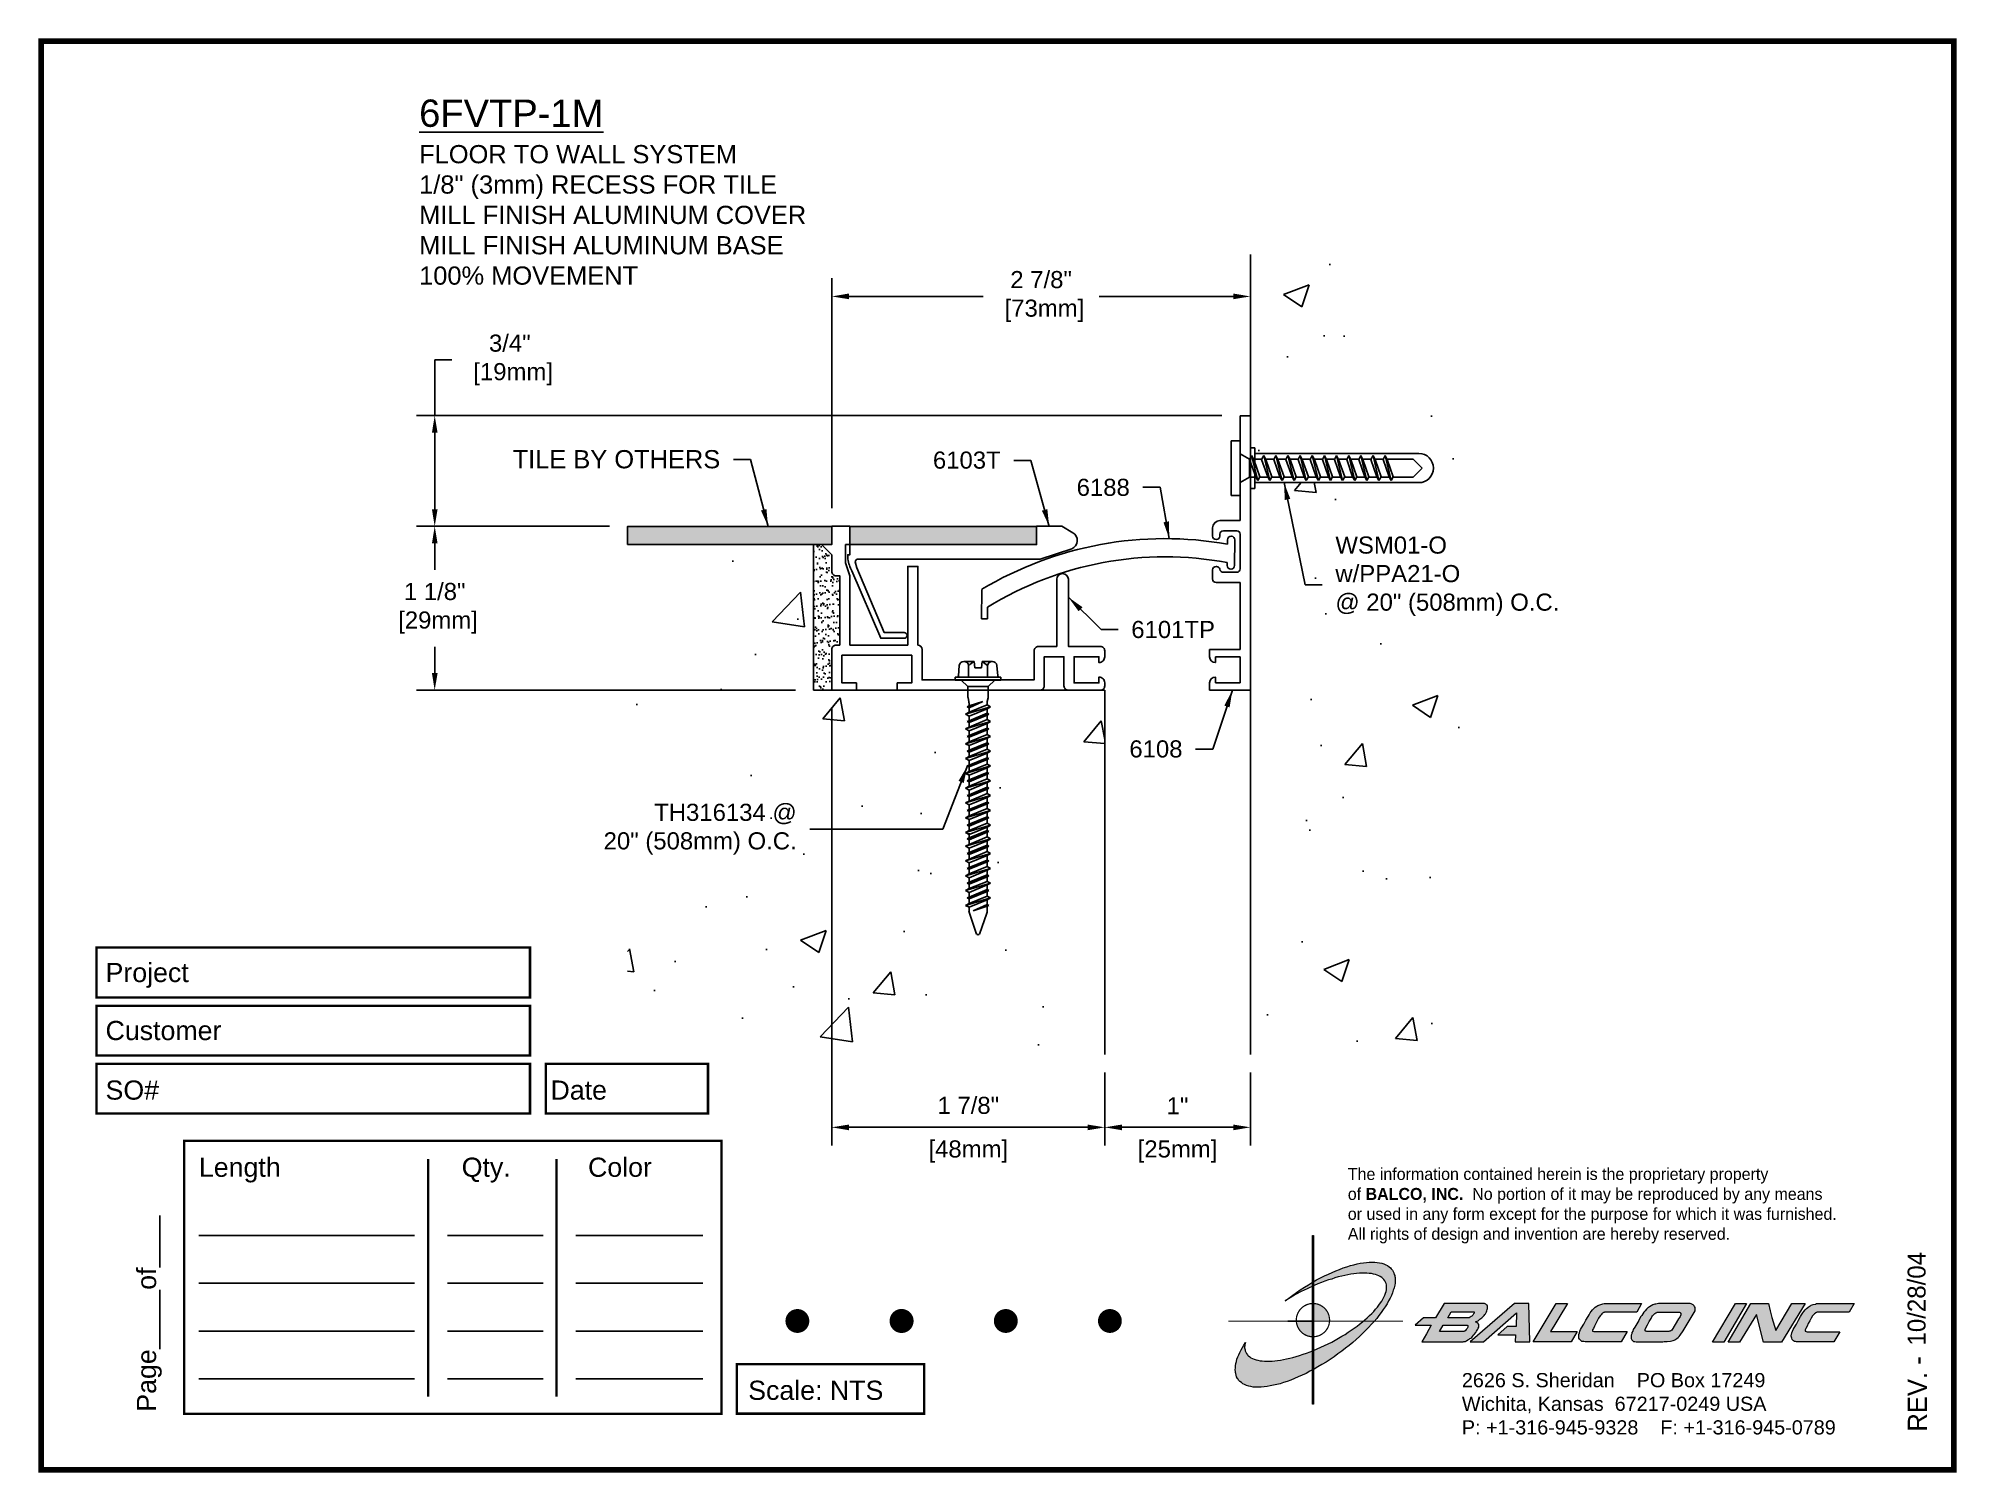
# Paper-space layout 'Layout1' of a CAD drawing. Header units: inches. Extents: x 0 to 10, y 0 to 7.5.
# The model-space entities are those that its viewports show. They can reach past a viewport. Long polylines and large blocks are cut down to what shows.
import ezdxf

# ---------------------------------------------------------------- set-up
doc = ezdxf.new("R2010")
doc.units = ezdxf.units.IN
doc.header["$MEASUREMENT"] = 0
for name, color, linetype in [('Anchors', 4, 'Continuous'), ('Bolts', 4, 'Continuous'), ('Border', 7, 'Continuous'), ('Conditions', 1, 'Continuous'), ('Dimensions', 3, 'Continuous'), ('Metals', 7, 'Continuous'), ('Text', 2, 'Continuous')]:
    doc.layers.add(name, color=color, linetype=linetype)
doc.styles.add('arial', font='arial.ttf')
doc.styles.add('Copyright', font='ERASDEMI.TTF')
doc.dimstyles.new('ARIAL', dxfattribs={"dimtxt": 0.1175, "dimasz": 0.1175, "dimexe": 0.125, "dimexo": 0.125, "dimgap": 0.09, "dimtad": 0, "dimtih": 1, "dimtoh": 1, "dimdec": 4, "dimzin": 0, "dimdsep": 46, "dimlunit": 4, "dimtxsty": 'arial', "dimcen": 0.09, "dimadec": 0, "dimazin": 0, "dimtfac": 1, "dimtdec": 4, "dimtofl": 0, "dimtmove": 0, "dimatfit": 3, "dimfxl": 0, "dimfrac": 2, "dimtolj": 1, "dimtzin": 0, "dimarcsym": 0})

psp = doc.layouts.get("Layout1")

# ---------------------------------------------------------------- texts
at = {"layer": 'Border', "style": 'arial'}
for s, p in [('Project', (0.336, 2.547)), ('Customer', (0.336, 2.244)), ('SO#', (0.336, 1.933)), ('Date', (2.661, 1.933)), ('Length', (0.824, 1.53)), ('Qty.', (2.197, 1.53)), ('Color', (2.857, 1.53)), ('Scale: NTS', (3.694, 0.365))]:
    psp.add_text(s, height=0.1, dxfattribs=at).set_placement(p)
psp.add_text('Page%%u        %%uof%%u       ', height=0.1, rotation=90, dxfattribs=at).set_placement((0.6, 0.303))
at = {"layer": 'Border', "insert": (7.423, 0.505), "char_height": 0.074, "width": 2.3438, "attachment_point": 1, "style": 'arial'}
psp.add_mtext('2626 S. Sheridan    PO Box 17249\\PWichita, Kansas  67217-0249 USA \\PP: +1-316-945-9328    F: +1-316-945-0789', dxfattribs=at)

msp = doc.modelspace()

# ---------------------------------------------------------------- texts
at = {"layer": 'Text', "insert": (24.9381, 16.62982), "char_height": 0.1875, "width": 5.125, "attachment_point": 1, "style": 'arial'}
msp.add_mtext('{\\L6FVTP-1M\\P\\H0.6667x;\\lFLOOR TO WALL SYSTEM\\P1/8" (3mm) RECESS FOR TILE\\PMILL FINISH ALUMINUM COVER\\PMILL FINISH ALUMINUM BASE\\P100% MOVEMENT}', dxfattribs=at)
at = {"layer": 'Text', "style": 'arial'}
for s, insert, char_height, attachment_point in [('\\A1;TILE BY OTHERS', (27.00634, 14.09637), 0.125, 9), ('6103T', (28.93224, 14.0941), 0.1175, 9), ('6188', (29.81922, 13.90731), 0.1175, 9), ('WSM01-O\\Pw/PPA21-O\\P@ 20" (508mm) O.C.', (31.23117, 13.35761), 0.1175, 4), ('\\A1;6101TP', (29.82921, 13.05052), 0.1175, 1), ('\\A1;6108', (30.18112, 12.11149), 0.1175, 9), ('\\A1;TH316134 @\\P20" (508mm) O.C.', (27.53128, 11.62096), 0.1175, 6)]:
    msp.add_mtext(s, dxfattribs=dict(at, insert=insert, char_height=char_height, attachment_point=attachment_point))

# ---------------------------------------------------------------- blocks, each defined once
blk = doc.blocks.new('CADlogo')
h = blk.add_hatch(color=256)
h.paths.add_polyline_path([(0.918, 1.81), (0.909, 1.81), (0.909, 1.322), (0.918, 1.327)])
h.paths.add_polyline_path([(0.918, 1.285), (0.909, 1.281), (0.909, 1.1), (0.918, 1.1)])
h.paths.add_polyline_path([(0.918, 0.917), (0.909, 0.917), (0.909, 0.762), (0.909, 0.753), (0.91, 0.753), (0.918, 0.753)])
h.paths.add_polyline_path([(0.918, 1.091), (0.918, 1.1), (0.91, 1.1), (0.909, 1.1), (0.909, 0.917), (0.918, 0.917), (0.918, 0.919), (0.915, 0.919)])
h.paths.add_polyline_path([(0.918, 0.412), (0.909, 0.407), (0.909, 0.049), (0.918, 0.049)])
h.paths.add_polyline_path([(0.918, 0.753), (0.909, 0.753), (0.909, 0.606), (0.918, 0.609)])
h.paths.add_polyline_path([(0.918, 0.609), (0.909, 0.606), (0.909, 0.407), (0.918, 0.412)])
h.paths.add_polyline_path([(0.918, 1.327), (0.909, 1.322), (0.909, 1.281), (0.918, 1.285)])
h = blk.add_hatch(color=175)
h.paths.add_polyline_path([(0.574, 0.51), (0.543, 0.506), (0.514, 0.502), (0.487, 0.499), (0.459, 0.499), (0.432, 0.497), (0.406, 0.499), (0.382, 0.5), (0.36, 0.502), (0.338, 0.508), (0.318, 0.511), (0.298, 0.519), (0.282, 0.526), (0.265, 0.533), (0.252, 0.543), (0.24, 0.553), (0.234, 0.559), (0.229, 0.564), (0.22, 0.577), (0.212, 0.592), (0.205, 0.607), (0.203, 0.616), (0.201, 0.627), (0.199, 0.643), (0.201, 0.66), (0.201, 0.671), (0.205, 0.682), (0.207, 0.694), (0.19, 0.667), (0.176, 0.641), (0.161, 0.616), (0.148, 0.59), (0.137, 0.566), (0.128, 0.543), (0.119, 0.519), (0.113, 0.495), (0.108, 0.473), (0.104, 0.451), (0.103, 0.44), (0.103, 0.429), (0.101, 0.409), (0.103, 0.391), (0.104, 0.38), (0.106, 0.371), (0.11, 0.352), (0.115, 0.336), (0.124, 0.318), (0.13, 0.31), (0.135, 0.301), (0.143, 0.294), (0.15, 0.286), (0.165, 0.274), (0.181, 0.263), (0.199, 0.254), (0.22, 0.244), (0.242, 0.237), (0.263, 0.232), (0.289, 0.228), (0.315, 0.226), (0.342, 0.226), (0.371, 0.226), (0.402, 0.23), (0.434, 0.233), (0.467, 0.239), (0.499, 0.246), (0.534, 0.254), (0.571, 0.263), (0.606, 0.275), (0.644, 0.286), (0.682, 0.301), (0.721, 0.318), (0.759, 0.334), (0.799, 0.352), (0.841, 0.371), (0.882, 0.393), (0.909, 0.407), (0.909, 0.606), (0.884, 0.596), (0.847, 0.583), (0.81, 0.57), (0.774, 0.559), (0.739, 0.548), (0.704, 0.537), (0.671, 0.53), (0.638, 0.522), (0.606, 0.515)])
h.paths.add_polyline_path([(1.18, 0.738), (1.109, 0.698), (1.034, 0.661), (0.957, 0.627), (0.918, 0.609), (0.918, 0.412), (0.924, 0.414), (0.964, 0.438), (1.006, 0.462), (1.05, 0.489), (1.092, 0.517), (1.134, 0.544), (1.174, 0.574), (1.215, 0.603), (1.253, 0.634), (1.291, 0.663), (1.328, 0.694), (1.365, 0.725), (1.399, 0.757), (1.432, 0.788), (1.463, 0.819), (1.494, 0.85), (1.524, 0.883), (1.554, 0.917), (1.44, 0.917), (1.429, 0.908), (1.401, 0.886), (1.374, 0.864), (1.343, 0.842), (1.312, 0.822), (1.28, 0.8), (1.248, 0.778), (1.215, 0.758)])
h.paths.add_polyline_path([(1.769, 1.382), (1.767, 1.393), (1.763, 1.404), (1.758, 1.422), (1.749, 1.441), (1.743, 1.45), (1.738, 1.457), (1.73, 1.464), (1.725, 1.472), (1.709, 1.485), (1.692, 1.496), (1.674, 1.506), (1.654, 1.514), (1.632, 1.521), (1.61, 1.527), (1.584, 1.53), (1.559, 1.532), (1.531, 1.532), (1.502, 1.532), (1.471, 1.53), (1.44, 1.527), (1.407, 1.521), (1.374, 1.514), (1.339, 1.505), (1.304, 1.496), (1.268, 1.485), (1.229, 1.472), (1.191, 1.457), (1.152, 1.442), (1.114, 1.426), (1.074, 1.408), (1.034, 1.388), (0.991, 1.367), (0.951, 1.346), (0.918, 1.327), (0.918, 1.285), (0.926, 1.289), (0.964, 1.305), (1.001, 1.32), (1.037, 1.333), (1.074, 1.346), (1.109, 1.356), (1.143, 1.367), (1.178, 1.378), (1.213, 1.386), (1.246, 1.393), (1.277, 1.4), (1.31, 1.406), (1.339, 1.41), (1.368, 1.413), (1.398, 1.417), (1.425, 1.417), (1.452, 1.419), (1.476, 1.417), (1.502, 1.415), (1.524, 1.413), (1.546, 1.408), (1.566, 1.404), (1.584, 1.397), (1.602, 1.389), (1.617, 1.382), (1.632, 1.373), (1.644, 1.362), (1.65, 1.356), (1.655, 1.351), (1.665, 1.338), (1.672, 1.325), (1.677, 1.309), (1.681, 1.294), (1.683, 1.278), (1.683, 1.261), (1.683, 1.252), (1.681, 1.243), (1.677, 1.225), (1.672, 1.207), (1.665, 1.186), (1.655, 1.166), (1.644, 1.146), (1.632, 1.126), (1.619, 1.106), (1.602, 1.084), (1.586, 1.062), (1.568, 1.04), (1.548, 1.018), (1.527, 0.996), (1.504, 0.974), (1.48, 0.952), (1.456, 0.93), (1.44, 0.917), (1.554, 0.917), (1.579, 0.945), (1.602, 0.976), (1.626, 1.007), (1.648, 1.038), (1.668, 1.067), (1.687, 1.097), (1.703, 1.128), (1.719, 1.155), (1.732, 1.185), (1.743, 1.212), (1.752, 1.239), (1.758, 1.252), (1.762, 1.265), (1.767, 1.291), (1.771, 1.314), (1.771, 1.327), (1.773, 1.338), (1.771, 1.362), (1.771, 1.373)])
h.paths.add_polyline_path([(0.867, 1.296), (0.825, 1.271), (0.781, 1.243), (0.741, 1.214), (0.701, 1.186), (0.66, 1.157), (0.622, 1.128), (0.675, 1.161), (0.732, 1.194), (0.79, 1.225), (0.82, 1.239), (0.851, 1.254), (0.909, 1.281), (0.909, 1.322)])
h = blk.add_hatch(color=256)
h.paths.add_polyline_path([(1.074, 0.991), (1.07, 1.001), (1.065, 1.011), (1.059, 1.021), (1.053, 1.03), (1.046, 1.038), (1.039, 1.047), (1.031, 1.054), (1.022, 1.062), (1.014, 1.068), (1.004, 1.074), (0.995, 1.08), (0.985, 1.085), (0.975, 1.089), (0.964, 1.093), (0.954, 1.096), (0.943, 1.098), (0.932, 1.099), (0.921, 1.1), (0.918, 1.1), (0.918, 0.917), (0.94, 0.917), (1.086, 0.917), (1.087, 0.927), (1.086, 0.938), (1.085, 0.949), (1.083, 0.96), (1.081, 0.97), (1.078, 0.981)])
h.paths.add_polyline_path([(0.909, 0.917), (0.739, 0.917), (0.74, 0.91), (0.741, 0.899), (0.743, 0.888), (0.746, 0.878), (0.75, 0.867), (0.754, 0.857), (0.758, 0.847), (0.764, 0.837), (0.77, 0.828), (0.776, 0.819), (0.783, 0.811), (0.791, 0.803), (0.799, 0.795), (0.808, 0.788), (0.817, 0.782), (0.826, 0.776), (0.836, 0.771), (0.846, 0.766), (0.856, 0.762), (0.867, 0.759), (0.877, 0.757), (0.888, 0.755), (0.899, 0.753), (0.909, 0.753)])
h.paths.add_polyline_path([(0.918, 1.1), (0.91, 1.1), (0.909, 1.1), (0.909, 0.917), (0.918, 0.917)])
h = blk.add_hatch(color=256)
h.paths.add_polyline_path([(2.148, 0.874), (2.098, 0.784), (2.049, 0.7), (2.484, 0.7), (2.491, 0.702), (2.501, 0.703), (2.508, 0.705), (2.512, 0.707), (2.517, 0.711), (2.532, 0.72), (2.546, 0.729), (2.554, 0.735), (2.563, 0.74), (2.572, 0.747), (2.581, 0.757), (2.59, 0.768), (2.599, 0.777), (2.616, 0.799), (2.623, 0.811), (2.63, 0.822), (2.636, 0.833), (2.641, 0.844), (2.645, 0.855), (2.647, 0.864), (2.647, 0.879), (2.645, 0.883), (2.641, 0.886), (2.638, 0.892), (2.629, 0.899), (2.619, 0.905), (2.612, 0.91), (2.64, 0.921), (2.658, 0.936), (2.669, 0.943), (2.678, 0.95), (2.694, 0.967), (2.702, 0.976), (2.709, 0.985), (2.716, 0.994), (2.722, 1.005), (2.727, 1.014), (2.731, 1.025), (2.735, 1.038), (2.736, 1.049), (2.738, 1.062), (2.738, 1.073), (2.733, 1.082), (2.727, 1.088), (2.72, 1.093), (2.713, 1.097), (2.704, 1.099), (2.694, 1.1), (2.685, 1.102), (2.674, 1.102), (2.285, 1.102), (2.195, 0.952), (2.069, 0.952), (1.981, 0.874)])
h.paths.add_polyline_path([(2.274, 0.874), (2.53, 0.874), (2.534, 0.865), (2.532, 0.852), (2.524, 0.841), (2.515, 0.828), (2.505, 0.815), (2.493, 0.81), (2.49, 0.808), (2.235, 0.808)], flags=16)
h.paths.add_polyline_path([(2.321, 0.952), (2.356, 1.014), (2.587, 1.014), (2.592, 1.014), (2.597, 1.014), (2.597, 1.003), (2.59, 0.991), (2.583, 0.98), (2.569, 0.966), (2.555, 0.958), (2.546, 0.952), (2.535, 0.952)], flags=16)
h.paths.add_polyline_path([(3.04, 1.002), (3.036, 0.859), (2.941, 0.859), (2.844, 0.773), (3.031, 0.773), (3.027, 0.7), (3.181, 0.7), (3.168, 1.102), (3.02, 1.102), (2.557, 0.7), (2.694, 0.7)])
h.paths.add_polyline_path([(3.214, 0.7), (3.611, 0.7), (3.675, 0.808), (3.397, 0.808), (3.441, 0.881), (3.483, 0.952), (3.574, 1.102), (3.454, 1.102)])
h.paths.add_polyline_path([(3.788, 0.965), (3.766, 0.927), (3.743, 0.885), (3.721, 0.846), (3.71, 0.83), (3.702, 0.811), (3.697, 0.795), (3.693, 0.778), (3.691, 0.769), (3.691, 0.76), (3.691, 0.749), (3.693, 0.74), (3.7, 0.727), (3.708, 0.716), (3.711, 0.714), (3.724, 0.705), (3.733, 0.702), (3.744, 0.702), (3.757, 0.7), (3.774, 0.7), (4.134, 0.7), (4.196, 0.808), (3.854, 0.808), (3.841, 0.808), (3.833, 0.816), (3.836, 0.826), (3.843, 0.841), (3.856, 0.864), (3.869, 0.892), (3.883, 0.921), (3.898, 0.949), (3.914, 0.972), (3.924, 0.983), (3.931, 0.992), (3.943, 1.002), (3.954, 1.008), (3.969, 1.011), (4.297, 1.011), (4.346, 1.102), (4.238, 1.102), (4.15, 1.102), (4.075, 1.1), (3.997, 1.102), (3.982, 1.1), (3.968, 1.1), (3.955, 1.099), (3.942, 1.097), (3.92, 1.089), (3.9, 1.082), (3.889, 1.078), (3.88, 1.073), (3.863, 1.062), (3.849, 1.049), (3.834, 1.035), (3.821, 1.018), (3.81, 1.002), (3.799, 0.983)])
h.paths.add_polyline_path([(4.509, 1.097), (4.496, 1.095), (4.485, 1.093), (4.476, 1.089), (4.465, 1.086), (4.447, 1.077), (4.43, 1.066), (4.421, 1.06), (4.414, 1.055), (4.399, 1.04), (4.386, 1.025), (4.372, 1.011), (4.361, 0.994), (4.35, 0.976), (4.337, 0.96), (4.317, 0.923), (4.297, 0.888), (4.275, 0.855), (4.26, 0.828), (4.255, 0.813), (4.247, 0.799), (4.244, 0.784), (4.242, 0.777), (4.24, 0.769), (4.238, 0.753), (4.238, 0.735), (4.246, 0.722), (4.251, 0.714), (4.253, 0.713), (4.257, 0.711), (4.262, 0.705), (4.269, 0.703), (4.278, 0.702), (4.289, 0.7), (4.564, 0.7), (4.571, 0.7), (4.584, 0.702), (4.613, 0.703), (4.648, 0.707), (4.664, 0.709), (4.677, 0.713), (4.686, 0.716), (4.694, 0.722), (4.705, 0.727), (4.717, 0.735), (4.73, 0.744), (4.741, 0.755), (4.752, 0.769), (4.781, 0.815), (4.833, 0.903), (4.906, 1.025), (4.908, 1.035), (4.908, 1.046), (4.906, 1.051), (4.906, 1.057), (4.9, 1.069), (4.893, 1.08), (4.889, 1.082), (4.888, 1.086), (4.88, 1.089), (4.873, 1.093), (4.866, 1.097), (4.856, 1.1), (4.846, 1.1), (4.844, 1.1), (4.73, 1.1), (4.626, 1.1), (4.58, 1.1), (4.542, 1.099), (4.524, 1.099)])
h.paths.add_polyline_path([(4.527, 1.011), (4.54, 1.011), (4.745, 1.011), (4.752, 1.003), (4.758, 0.998), (4.758, 0.985), (4.756, 0.98), (4.754, 0.974), (4.749, 0.965), (4.743, 0.956), (4.734, 0.941), (4.663, 0.821), (4.648, 0.812), (4.639, 0.81), (4.633, 0.808), (4.622, 0.808), (4.61, 0.808), (4.416, 0.808), (4.398, 0.808), (4.39, 0.813), (4.387, 0.813), (4.385, 0.819), (4.378, 0.825), (4.385, 0.832), (4.408, 0.877), (4.428, 0.914), (4.447, 0.945), (4.454, 0.96), (4.461, 0.971), (4.474, 0.986), (4.487, 0.996), (4.496, 1.002), (4.508, 1.009), (4.516, 1.009)], flags=16)
h.paths.add_polyline_path([(5.089, 0.698), (5.206, 0.698), (5.445, 1.1), (5.33, 1.099)])
h.paths.add_polyline_path([(5.489, 1.099), (5.252, 0.698), (5.37, 0.698), (5.548, 0.987), (5.621, 0.698), (5.811, 0.698), (6.055, 1.099), (5.919, 1.1), (5.749, 0.817), (5.709, 0.954), (5.691, 1.024), (5.672, 1.099)])
h.paths.add_polyline_path([(6.086, 1.06), (6.069, 1.047), (6.056, 1.035), (6.044, 1.018), (6.031, 1.002), (6.02, 0.983), (6.009, 0.965), (5.987, 0.925), (5.965, 0.885), (5.941, 0.846), (5.932, 0.828), (5.923, 0.811), (5.917, 0.795), (5.914, 0.778), (5.912, 0.769), (5.912, 0.758), (5.914, 0.749), (5.916, 0.738), (5.921, 0.725), (5.928, 0.716), (5.936, 0.709), (5.945, 0.705), (5.954, 0.702), (5.965, 0.7), (5.98, 0.7), (5.994, 0.7), (6.355, 0.7), (6.419, 0.806), (6.073, 0.806), (6.056, 0.811), (6.056, 0.821), (6.056, 0.826), (6.064, 0.841), (6.077, 0.864), (6.089, 0.892), (6.104, 0.919), (6.119, 0.947), (6.135, 0.972), (6.144, 0.983), (6.153, 0.992), (6.163, 1), (6.166, 1.003), (6.172, 1.005), (6.178, 1.008), (6.19, 1.011), (6.517, 1.011), (6.569, 1.1), (6.459, 1.102), (6.373, 1.1), (6.296, 1.1), (6.217, 1.1), (6.203, 1.1), (6.19, 1.099), (6.175, 1.099), (6.164, 1.095), (6.141, 1.089), (6.12, 1.082), (6.111, 1.077), (6.102, 1.073)])
blk.add_hatch(color=256).paths.add_polyline_path([(0.918, 0.609), (0.909, 0.606), (0.909, 0.407), (0.918, 0.412)])
for q in [(0.65, 0.917), (0.909, 0.648)]:
    blk.add_line((0.909, 0.917), q)
at = {"color": 7, "lineweight": 0}
for points in [[(0.909, 1.81), (0.918, 1.81), (0.918, 0.049), (0.909, 0.049), (0.909, 1.81)], [(2.738, 1.073), (2.733, 1.082), (2.727, 1.088), (2.72, 1.093), (2.713, 1.097), (2.704, 1.099), (2.694, 1.1), (2.685, 1.102), (2.674, 1.102), (2.285, 1.102), (2.195, 0.952), (2.069, 0.952), (1.981, 0.874), (2.148, 0.874), (2.098, 0.784), (2.049, 0.7), (2.484, 0.7), (2.491, 0.702), (2.501, 0.703), (2.508, 0.705), (2.512, 0.707), (2.517, 0.711), (2.532, 0.72), (2.546, 0.729), (2.554, 0.735), (2.563, 0.74), (2.572, 0.747), (2.581, 0.757), (2.59, 0.768), (2.599, 0.777), (2.616, 0.799), (2.623, 0.811), (2.63, 0.822), (2.636, 0.833), (2.641, 0.844), (2.645, 0.855), (2.647, 0.864), (2.647, 0.874), (2.647, 0.879), (2.645, 0.883), (2.641, 0.886), (2.638, 0.892), (2.629, 0.899), (2.619, 0.905), (2.612, 0.91), (2.64, 0.921), (2.658, 0.936), (2.669, 0.943), (2.678, 0.95), (2.694, 0.967), (2.702, 0.976), (2.709, 0.985), (2.716, 0.994), (2.722, 1.005), (2.727, 1.014), (2.731, 1.025), (2.735, 1.038), (2.736, 1.049), (2.738, 1.062), (2.738, 1.073), (2.738, 1.073)], [(2.587, 0.985), (2.583, 0.98), (2.572, 0.969), (2.565, 0.963), (2.555, 0.958), (2.546, 0.952), (2.535, 0.952), (2.321, 0.952), (2.356, 1.014), (2.587, 1.014), (2.592, 1.014), (2.594, 1.014), (2.596, 1.013), (2.597, 1.011), (2.597, 1.005), (2.596, 1), (2.59, 0.991), (2.587, 0.985), (2.587, 0.985)], [(3.027, 0.7), (3.181, 0.7), (3.168, 1.102), (3.02, 1.102), (2.557, 0.7), (2.694, 0.7), (3.04, 1.002), (3.036, 0.859), (3.038, 0.859), (2.941, 0.859), (2.844, 0.773), (3.031, 0.773), (3.027, 0.7), (3.027, 0.7)], [(3.214, 0.7), (3.454, 1.102), (3.574, 1.102), (3.483, 0.952), (3.441, 0.881), (3.397, 0.808), (3.675, 0.808), (3.611, 0.7), (3.214, 0.7), (3.214, 0.7)], [(3.969, 1.011), (3.96, 1.009), (3.955, 1.007), (3.949, 1.005), (3.946, 1.003), (3.94, 1), (3.931, 0.992), (3.924, 0.983), (3.914, 0.972), (3.898, 0.949), (3.883, 0.921), (3.869, 0.892), (3.856, 0.864), (3.843, 0.841), (3.836, 0.826), (3.834, 0.821), (3.834, 0.817), (3.836, 0.813), (3.839, 0.81), (3.847, 0.808), (3.854, 0.808), (4.196, 0.808), (4.134, 0.7), (3.774, 0.7), (3.757, 0.7), (3.744, 0.702), (3.733, 0.702), (3.724, 0.705), (3.715, 0.711), (3.711, 0.713), (3.708, 0.716), (3.7, 0.727), (3.693, 0.74), (3.691, 0.749), (3.691, 0.76), (3.691, 0.769), (3.693, 0.778), (3.697, 0.795), (3.702, 0.811), (3.71, 0.83), (3.721, 0.846), (3.743, 0.885), (3.766, 0.927), (3.788, 0.965), (3.799, 0.983), (3.81, 1.002), (3.821, 1.018), (3.834, 1.035), (3.849, 1.049), (3.863, 1.062), (3.88, 1.073), (3.889, 1.078), (3.9, 1.082), (3.92, 1.089), (3.942, 1.097), (3.955, 1.099), (3.968, 1.1), (3.982, 1.1), (3.997, 1.102), (4.075, 1.1), (4.15, 1.102), (4.238, 1.102), (4.346, 1.102), (4.297, 1.011), (3.969, 1.011), (3.969, 1.011)], [(4.846, 1.1), (4.844, 1.1), (4.73, 1.1), (4.626, 1.1), (4.58, 1.1), (4.542, 1.099), (4.524, 1.099), (4.509, 1.097), (4.496, 1.095), (4.485, 1.093), (4.476, 1.089), (4.465, 1.086), (4.447, 1.077), (4.43, 1.066), (4.421, 1.06), (4.414, 1.055), (4.399, 1.04), (4.386, 1.025), (4.372, 1.011), (4.361, 0.994), (4.35, 0.976), (4.337, 0.96), (4.317, 0.923), (4.297, 0.888), (4.275, 0.855), (4.26, 0.828), (4.255, 0.813), (4.247, 0.799), (4.244, 0.784), (4.242, 0.777), (4.24, 0.769), (4.238, 0.753), (4.238, 0.735), (4.246, 0.722), (4.251, 0.714), (4.253, 0.713), (4.257, 0.711), (4.262, 0.705), (4.269, 0.703), (4.278, 0.702), (4.289, 0.7), (4.564, 0.7), (4.571, 0.7), (4.584, 0.702), (4.613, 0.703), (4.648, 0.707), (4.664, 0.709), (4.677, 0.713), (4.686, 0.716), (4.694, 0.722), (4.705, 0.727), (4.717, 0.735), (4.73, 0.744), (4.741, 0.755), (4.752, 0.769), (4.781, 0.815), (4.833, 0.903), (4.906, 1.025), (4.908, 1.035), (4.908, 1.046), (4.906, 1.051), (4.906, 1.057), (4.9, 1.069), (4.897, 1.075), (4.893, 1.08), (4.889, 1.082), (4.888, 1.086), (4.88, 1.089), (4.873, 1.093), (4.866, 1.097), (4.856, 1.1), (4.846, 1.1), (4.846, 1.1)], [(4.734, 0.941), (4.663, 0.821), (4.653, 0.815), (4.646, 0.811), (4.639, 0.81), (4.633, 0.808), (4.622, 0.808), (4.61, 0.808), (4.416, 0.808), (4.403, 0.808), (4.396, 0.81), (4.39, 0.813), (4.388, 0.813), (4.386, 0.815), (4.385, 0.819), (4.383, 0.821), (4.383, 0.826), (4.383, 0.83), (4.385, 0.832), (4.408, 0.877), (4.428, 0.914), (4.447, 0.945), (4.454, 0.96), (4.461, 0.971), (4.471, 0.982), (4.478, 0.989), (4.487, 0.996), (4.496, 1.002), (4.505, 1.007), (4.511, 1.009), (4.516, 1.009), (4.527, 1.011), (4.54, 1.011), (4.743, 1.011), (4.749, 1.007), (4.752, 1.003), (4.756, 1), (4.758, 0.994), (4.758, 0.985), (4.756, 0.98), (4.754, 0.974), (4.749, 0.965), (4.743, 0.956), (4.734, 0.941), (4.734, 0.941)], [(5.089, 0.698), (5.33, 1.099), (5.445, 1.1), (5.206, 0.698), (5.091, 0.698), (5.089, 0.698), (5.089, 0.698)], [(5.811, 0.698), (5.621, 0.698), (5.548, 0.987), (5.37, 0.698), (5.252, 0.698), (5.489, 1.099), (5.672, 1.099), (5.691, 1.024), (5.709, 0.954), (5.749, 0.817), (5.919, 1.1), (6.055, 1.099), (5.811, 0.698), (5.811, 0.698)], [(6.19, 1.011), (6.181, 1.009), (6.175, 1.007), (6.172, 1.005), (6.166, 1.003), (6.163, 1), (6.153, 0.992), (6.144, 0.983), (6.135, 0.972), (6.119, 0.947), (6.104, 0.919), (6.089, 0.892), (6.077, 0.864), (6.064, 0.841), (6.056, 0.826), (6.056, 0.821), (6.056, 0.815), (6.058, 0.811), (6.062, 0.81), (6.067, 0.808), (6.077, 0.806), (6.419, 0.806), (6.355, 0.7), (5.994, 0.7), (5.98, 0.7), (5.965, 0.7), (5.954, 0.702), (5.945, 0.705), (5.936, 0.709), (5.932, 0.713), (5.928, 0.716), (5.921, 0.725), (5.916, 0.738), (5.914, 0.749), (5.912, 0.758), (5.912, 0.769), (5.914, 0.778), (5.917, 0.795), (5.923, 0.811), (5.932, 0.828), (5.941, 0.846), (5.965, 0.885), (5.987, 0.925), (6.009, 0.965), (6.02, 0.983), (6.031, 1.002), (6.044, 1.018), (6.056, 1.035), (6.069, 1.047), (6.086, 1.06), (6.102, 1.073), (6.111, 1.077), (6.12, 1.082), (6.141, 1.089), (6.164, 1.095), (6.175, 1.099), (6.19, 1.099), (6.203, 1.1), (6.217, 1.1), (6.296, 1.1), (6.373, 1.1), (6.459, 1.102), (6.569, 1.1), (6.517, 1.011), (6.19, 1.011), (6.19, 1.011)], [(2.484, 0.808), (2.235, 0.808), (2.274, 0.874), (2.524, 0.874), (2.53, 0.872), (2.532, 0.87), (2.533, 0.866), (2.533, 0.863), (2.532, 0.852), (2.524, 0.841), (2.515, 0.828), (2.506, 0.817), (2.501, 0.813), (2.493, 0.81), (2.49, 0.808), (2.486, 0.808), (2.484, 0.808), (2.484, 0.808)]]:
    blk.add_lwpolyline(points, dxfattribs=at)
at = {"color": 175, "lineweight": 0}
blk.add_lwpolyline([(1.758, 1.422), (1.763, 1.404), (1.767, 1.393), (1.769, 1.382), (1.771, 1.373), (1.771, 1.362), (1.773, 1.338), (1.771, 1.327), (1.771, 1.314), (1.767, 1.291), (1.762, 1.265), (1.758, 1.252), (1.752, 1.239), (1.743, 1.212), (1.732, 1.185), (1.719, 1.155), (1.703, 1.128), (1.687, 1.097), (1.668, 1.067), (1.648, 1.038), (1.626, 1.007), (1.602, 0.976), (1.579, 0.945), (1.551, 0.914), (1.524, 0.883), (1.494, 0.85), (1.463, 0.819), (1.432, 0.788), (1.399, 0.757), (1.365, 0.725), (1.328, 0.694), (1.291, 0.663), (1.253, 0.634), (1.215, 0.603), (1.174, 0.574), (1.134, 0.544), (1.092, 0.517), (1.05, 0.489), (1.006, 0.462), (0.964, 0.438), (0.924, 0.414), (0.882, 0.393), (0.841, 0.371), (0.799, 0.352), (0.759, 0.334), (0.721, 0.318), (0.682, 0.301), (0.644, 0.286), (0.606, 0.275), (0.571, 0.263), (0.534, 0.254), (0.499, 0.246), (0.467, 0.239), (0.434, 0.233), (0.402, 0.23), (0.371, 0.226), (0.342, 0.226), (0.315, 0.226), (0.289, 0.228), (0.263, 0.232), (0.242, 0.237), (0.22, 0.244), (0.199, 0.254), (0.181, 0.263), (0.165, 0.274), (0.15, 0.286), (0.143, 0.294), (0.135, 0.301), (0.13, 0.31), (0.124, 0.318), (0.115, 0.336), (0.11, 0.352), (0.106, 0.371), (0.104, 0.38), (0.103, 0.391), (0.101, 0.409), (0.103, 0.429), (0.103, 0.44), (0.104, 0.451), (0.108, 0.473), (0.113, 0.495), (0.119, 0.519), (0.128, 0.543), (0.137, 0.566), (0.148, 0.59), (0.161, 0.616), (0.176, 0.641), (0.19, 0.667), (0.207, 0.694), (0.205, 0.682), (0.201, 0.671), (0.201, 0.66), (0.199, 0.649), (0.199, 0.638), (0.201, 0.627), (0.203, 0.616), (0.205, 0.607), (0.212, 0.592), (0.22, 0.577), (0.229, 0.564), (0.234, 0.559), (0.24, 0.553), (0.252, 0.543), (0.265, 0.533), (0.282, 0.526), (0.298, 0.519), (0.318, 0.511), (0.338, 0.508), (0.36, 0.502), (0.382, 0.5), (0.406, 0.499), (0.432, 0.497), (0.459, 0.499), (0.487, 0.499), (0.514, 0.502), (0.543, 0.506), (0.574, 0.51), (0.606, 0.515), (0.638, 0.522), (0.671, 0.53), (0.704, 0.537), (0.739, 0.548), (0.774, 0.559), (0.81, 0.57), (0.847, 0.583), (0.884, 0.596), (0.92, 0.61), (0.957, 0.627), (1.034, 0.661), (1.109, 0.698), (1.18, 0.738), (1.215, 0.758), (1.248, 0.778), (1.28, 0.8), (1.312, 0.822), (1.343, 0.842), (1.374, 0.864), (1.401, 0.886), (1.429, 0.908), (1.456, 0.93), (1.48, 0.952), (1.504, 0.974), (1.527, 0.996), (1.548, 1.018), (1.568, 1.04), (1.586, 1.062), (1.602, 1.084), (1.619, 1.106), (1.632, 1.126), (1.644, 1.146), (1.655, 1.166), (1.665, 1.186), (1.672, 1.207), (1.677, 1.225), (1.681, 1.243), (1.683, 1.252), (1.683, 1.261), (1.683, 1.278), (1.681, 1.294), (1.677, 1.309), (1.672, 1.325), (1.665, 1.338), (1.655, 1.351), (1.65, 1.356), (1.644, 1.362), (1.632, 1.373), (1.617, 1.382), (1.602, 1.389), (1.584, 1.397), (1.566, 1.404), (1.546, 1.408), (1.524, 1.413), (1.502, 1.415), (1.476, 1.417), (1.452, 1.419), (1.425, 1.417), (1.398, 1.417), (1.368, 1.413), (1.339, 1.41), (1.31, 1.406), (1.277, 1.4), (1.246, 1.393), (1.213, 1.386), (1.178, 1.378), (1.143, 1.367), (1.109, 1.356), (1.074, 1.346), (1.037, 1.333), (1.001, 1.32), (0.964, 1.305), (0.926, 1.289), (0.851, 1.254), (0.82, 1.239), (0.79, 1.225), (0.732, 1.194), (0.675, 1.161), (0.622, 1.128), (0.66, 1.157), (0.701, 1.186), (0.741, 1.214), (0.781, 1.243), (0.825, 1.271), (0.867, 1.296), (0.909, 1.322), (0.951, 1.346), (0.991, 1.367), (1.034, 1.388), (1.074, 1.408), (1.114, 1.426), (1.152, 1.442), (1.191, 1.457), (1.229, 1.472), (1.268, 1.485), (1.304, 1.496), (1.339, 1.505), (1.374, 1.514), (1.407, 1.521), (1.44, 1.527), (1.471, 1.53), (1.502, 1.532), (1.531, 1.532), (1.559, 1.532), (1.584, 1.53), (1.61, 1.527), (1.632, 1.521), (1.654, 1.514), (1.674, 1.506), (1.692, 1.496), (1.709, 1.485), (1.725, 1.472), (1.73, 1.464), (1.738, 1.457), (1.743, 1.45), (1.749, 1.441), (1.758, 1.422), (1.758, 1.422)], dxfattribs=at)
at = {"color": 7, "lineweight": 0, "const_width": 0.0128}
blk.add_lwpolyline([(1.087, 0.927), (1.086, 0.938), (1.085, 0.949), (1.083, 0.96), (1.081, 0.97), (1.078, 0.981), (1.074, 0.991), (1.07, 1.001), (1.065, 1.011), (1.059, 1.021), (1.053, 1.03), (1.046, 1.038), (1.039, 1.047), (1.031, 1.054), (1.022, 1.062), (1.014, 1.068), (1.004, 1.074), (0.995, 1.08), (0.985, 1.085), (0.975, 1.089), (0.964, 1.093), (0.954, 1.096), (0.943, 1.098), (0.932, 1.099), (0.921, 1.1), (0.91, 1.1), (0.899, 1.1), (0.888, 1.099), (0.877, 1.097), (0.867, 1.094), (0.856, 1.091), (0.846, 1.087), (0.836, 1.082), (0.826, 1.077), (0.817, 1.071), (0.808, 1.065), (0.799, 1.058), (0.791, 1.05), (0.783, 1.043), (0.776, 1.034), (0.77, 1.025), (0.764, 1.016), (0.758, 1.006), (0.754, 0.996), (0.75, 0.986), (0.746, 0.976), (0.743, 0.965), (0.741, 0.954), (0.74, 0.943), (0.739, 0.932), (0.739, 0.921), (0.74, 0.91), (0.741, 0.899), (0.743, 0.888), (0.746, 0.878), (0.75, 0.867), (0.754, 0.857), (0.758, 0.847), (0.764, 0.837), (0.77, 0.828), (0.776, 0.819), (0.783, 0.811), (0.791, 0.803), (0.799, 0.795), (0.808, 0.788), (0.817, 0.782), (0.826, 0.776), (0.836, 0.771), (0.846, 0.766), (0.856, 0.762), (0.867, 0.759), (0.877, 0.757), (0.888, 0.755), (0.899, 0.753), (0.91, 0.753), (0.921, 0.753), (0.932, 0.754), (0.943, 0.756), (0.954, 0.758), (0.964, 0.761), (0.975, 0.764), (0.985, 0.769), (0.995, 0.773), (1.004, 0.779), (1.014, 0.785), (1.022, 0.792), (1.031, 0.799), (1.039, 0.807), (1.046, 0.815), (1.053, 0.824), (1.059, 0.833), (1.065, 0.842), (1.07, 0.852), (1.074, 0.862), (1.078, 0.872), (1.081, 0.883), (1.083, 0.894), (1.085, 0.905), (1.086, 0.916), (1.087, 0.927)], dxfattribs=at)
at = {"color": 7, "lineweight": 0}
blk.add_lwpolyline([(1.853, 0.917, 0.0091, 0.0091, 0), (0.029, 0.917, 0.00366, 0.00366, 0), (0.029, 0.917, 0.00366, 0.00366, 0)], format="xyseb", dxfattribs=at)
blk = doc.blocks.new('ACADlogo')
blk.add_blockref('CADlogo', (-0.011, 7.152))
blk = doc.blocks.new('RevisionTag')
at = {"style": 'Copyright', "flags": 4}
blk.add_attdef('REVISIONDATE', (-0.147, 0.648), '', height=0.0938, rotation=90, dxfattribs=at)
at = {"layer": 'Border', "style": 'Copyright'}
blk.add_text('REV. -', height=0.1, rotation=90, dxfattribs=at).set_placement((-0.14, 0.199))
blk = doc.blocks.new('COPYRIGHTNOTE')
at = {"insert": (-3.166, 1.576), "char_height": 0.0625, "width": 50.295, "attachment_point": 1, "style": 'Copyright'}
blk.add_mtext('The information contained herein is the proprietary property\\Pof {\\fEras Bold ITC|b0|i0|c0|p34;BALCO, INC.}  No portion of it may be reproduced by any means\\Por used in any form except for the purpose for which it was furnished.\\PAll rights of design and invention are hereby reserved.', dxfattribs=at)
blk = doc.blocks.new('6188')
for p, q in [((0.421, 0.138), (0.423, 0.138)), ((0.397, 0.114), (0.397, 0.084)), ((0.447, 0.114), (0.447, -0.063)), ((0.397, -0.043), (0.397, -0.063)), ((0.421, -0.087), (0.423, -0.087)), ((-1.286, -0.246), (-1.286, -0.448)), ((-1.246, -0.368), (-1.246, -0.448)), ((-1.246, -0.448), (-1.286, -0.448))]:
    blk.add_line(p, q)
for centre, radius, start, end in [((0.421, 0.114), 0.024, 90, 180), ((0.423, 0.114), 0.024, 0, 90), ((-0.003, -2.333), 2.45, 80.6035, 121.579), ((-0.003, -2.333), 2.325, 80.0934, 122.3184), ((0.421, -0.063), 0.024, 180, 270), ((0.423, -0.063), 0.024, 270, 0)]:
    blk.add_arc(centre, radius, start, end)
blk = doc.blocks.new('6108')
for p, q in [((-0.743, -0.003), (-0.743, 0.277)), ((-0.743, 0.277), (-0.692, 0.277)), ((-0.514, 0.277), (-0.463, 0.277)), ((-0.463, 0.067), (-0.463, 0.277)), ((-0.693, 0.067), (-0.693, 0.237)), ((-0.693, 0.237), (-0.653, 0.237)), ((-0.653, 0.237), (-0.653, 0.238)), ((-0.553, 0.237), (-0.553, 0.238)), ((-0.553, 0.237), (-0.513, 0.237)), ((-0.513, 0.067), (-0.513, 0.237)), ((-0.003, 0.067), (-0.003, 0.233)), ((0.021, 0.257), (0.083, 0.257)), ((0.067, 0.091), (0.067, 0.183)), ((0.107, 0.231), (0.107, 0.233)), ((0.292, 0.231), (0.292, 0.233)), ((0.316, 0.257), (0.372, 0.257)), ((0.316, 0.207), (0.328, 0.207)), ((0.352, 0.091), (0.352, 0.183)), ((0.422, 0.067), (0.422, 0.207)), ((-0.693, 0.067), (-0.513, 0.067)), ((-0.463, 0.067), (-0.003, 0.067)), ((0.091, 0.067), (0.328, 0.067)), ((0.422, 0.067), (1.142, 0.067)), ((1.142, -0.003), (1.142, 0.067)), ((-0.743, -0.003), (1.142, -0.003))]:
    blk.add_line(p, q)
for centre, radius, start, end in [((-0.692, 0.238), 0.039, 0, 90), ((-0.514, 0.238), 0.039, 90, 180), ((0.021, 0.233), 0.024, 90, 180), ((0.092, 0.183), 0.025, 100.5837, 179.9997), ((0.083, 0.233), 0.024, 0, 90), ((0.083, 0.231), 0.024, 280.584, 0), ((0.316, 0.233), 0.024, 90, 180), ((0.316, 0.231), 0.024, 180, 270), ((0.328, 0.183), 0.024, 0, 90), ((0.372, 0.207), 0.05, 0, 90), ((0.091, 0.091), 0.024, 180, 270), ((0.328, 0.091), 0.024, 270, 0)]:
    blk.add_arc(centre, radius, start, end)
blk = doc.blocks.new('WSM01')
for p, q in [((0.005, 0.063), (-0.183, 0.063)), ((-0.183, 0.001), (-0.183, 0.063)), ((0.192, 0.001), (-0.183, 0.001)), ((-0.058, -0.064), (-0.093, 0.001)), ((0.005, 0.063), (0.192, 0.063)), ((0.067, -0.064), (0.103, 0.001)), ((0.192, 0.001), (0.192, 0.063)), ((-0.081, -0.12), (0.091, -0.078)), ((-0.081, -0.12), (-0.055, -0.106)), ((-0.081, -0.12), (-0.055, -0.134)), ((-0.058, -0.107), (-0.058, -0.064)), ((0.067, -0.064), (-0.058, -0.064)), ((0.065, -0.064), (-0.055, -0.106)), ((0.065, -0.093), (-0.055, -0.134)), ((0.091, -0.078), (0.065, -0.064)), ((0.091, -0.078), (0.065, -0.093)), ((0.067, -0.065), (0.067, -0.064)), ((0.067, -0.149), (0.067, -0.092)), ((-0.081, -0.203), (0.091, -0.162)), ((-0.081, -0.203), (-0.055, -0.189)), ((-0.081, -0.203), (-0.055, -0.218)), ((-0.081, -0.287), (0.091, -0.245)), ((-0.058, -0.191), (-0.058, -0.133)), ((-0.058, -0.274), (-0.058, -0.216)), ((0.065, -0.147), (-0.055, -0.189)), ((0.065, -0.176), (-0.055, -0.218)), ((0.065, -0.231), (-0.055, -0.272)), ((0.065, -0.259), (-0.055, -0.301)), ((0.091, -0.162), (0.065, -0.147)), ((0.091, -0.162), (0.065, -0.176)), ((0.091, -0.245), (0.065, -0.231)), ((0.091, -0.245), (0.065, -0.259)), ((0.067, -0.232), (0.067, -0.175)), ((0.067, -0.315), (0.067, -0.258)), ((-0.081, -0.287), (-0.055, -0.272)), ((-0.081, -0.287), (-0.055, -0.301)), ((-0.081, -0.37), (0.091, -0.328)), ((-0.081, -0.37), (-0.055, -0.356)), ((-0.081, -0.37), (-0.055, -0.384)), ((-0.058, -0.357), (-0.058, -0.3)), ((-0.058, -0.441), (-0.058, -0.383)), ((0.065, -0.314), (-0.055, -0.356)), ((0.065, -0.343), (-0.055, -0.384)), ((0.091, -0.328), (0.065, -0.314)), ((0.091, -0.328), (0.065, -0.343)), ((0.067, -0.399), (0.067, -0.342)), ((-0.081, -0.453), (0.091, -0.412)), ((-0.081, -0.453), (-0.055, -0.439)), ((-0.081, -0.453), (-0.055, -0.468)), ((-0.081, -0.537), (0.091, -0.495)), ((-0.081, -0.537), (-0.055, -0.522)), ((-0.058, -0.524), (-0.058, -0.466)), ((0.065, -0.397), (-0.055, -0.439)), ((0.065, -0.426), (-0.055, -0.468)), ((0.065, -0.481), (-0.055, -0.522)), ((0.065, -0.509), (-0.055, -0.551)), ((0.091, -0.412), (0.065, -0.397)), ((0.091, -0.412), (0.065, -0.426)), ((0.091, -0.495), (0.065, -0.481)), ((0.091, -0.495), (0.065, -0.509)), ((0.067, -0.482), (0.067, -0.425)), ((0.067, -0.565), (0.067, -0.508)), ((-0.081, -0.537), (-0.055, -0.551)), ((-0.081, -0.62), (0.091, -0.578)), ((-0.081, -0.62), (-0.055, -0.606)), ((-0.081, -0.62), (-0.055, -0.634)), ((-0.058, -0.607), (-0.058, -0.55)), ((-0.058, -0.691), (-0.058, -0.633)), ((0.065, -0.564), (-0.055, -0.606)), ((0.065, -0.593), (-0.055, -0.634)), ((0.065, -0.647), (-0.055, -0.689)), ((0.091, -0.578), (0.065, -0.564)), ((0.091, -0.578), (0.065, -0.593)), ((0.091, -0.662), (0.065, -0.647)), ((0.067, -0.649), (0.067, -0.592)), ((-0.081, -0.703), (0.091, -0.662)), ((-0.081, -0.703), (-0.055, -0.689)), ((-0.081, -0.703), (-0.055, -0.718)), ((-0.081, -0.787), (0.091, -0.745)), ((-0.081, -0.787), (-0.055, -0.772)), ((-0.081, -0.787), (-0.055, -0.801)), ((-0.058, -0.774), (-0.058, -0.716)), ((0.065, -0.676), (-0.055, -0.718)), ((0.065, -0.731), (-0.055, -0.772)), ((0.065, -0.759), (-0.055, -0.801)), ((0.091, -0.662), (0.065, -0.676)), ((0.091, -0.745), (0.065, -0.731)), ((0.091, -0.745), (0.065, -0.759)), ((0.067, -0.732), (0.067, -0.675)), ((0.067, -0.815), (0.067, -0.758)), ((-0.081, -0.87), (0.091, -0.828)), ((-0.081, -0.87), (-0.055, -0.856)), ((-0.081, -0.87), (-0.055, -0.884)), ((-0.081, -0.953), (0.091, -0.912)), ((-0.058, -0.857), (-0.058, -0.8)), ((-0.058, -0.941), (-0.058, -0.883)), ((0.065, -0.814), (-0.055, -0.856)), ((0.065, -0.843), (-0.055, -0.884)), ((0.065, -0.897), (-0.055, -0.939)), ((0.091, -0.828), (0.065, -0.814)), ((0.091, -0.828), (0.065, -0.843)), ((0.091, -0.912), (0.065, -0.897)), ((0.091, -0.912), (0.065, -0.926)), ((0.067, -0.899), (0.067, -0.842)), ((-0.081, -0.953), (-0.055, -0.939)), ((-0.081, -0.953), (-0.055, -0.968)), ((-0.081, -1.037), (0.091, -0.995)), ((-0.081, -1.037), (-0.055, -1.022)), ((-0.081, -1.037), (-0.055, -1.051)), ((-0.058, -1.024), (-0.058, -0.966)), ((-0.058, -1.187), (-0.058, -1.05)), ((0.065, -0.926), (-0.055, -0.968)), ((0.065, -0.981), (-0.055, -1.022)), ((0.065, -1.009), (-0.055, -1.051)), ((0.091, -0.995), (0.065, -0.981)), ((0.091, -0.995), (0.065, -1.009)), ((0.067, -0.982), (0.067, -0.925)), ((0.067, -1.187), (0.067, -1.008)), ((0.005, -1.249), (-0.058, -1.187)), ((0.005, -1.249), (0.067, -1.187))]:
    blk.add_line(p, q)
blk = doc.blocks.new('PPA21')
for p, q in [((0.14, 0.03), (-0.14, 0.03)), ((-0.14, 0.03), (-0.14, 0)), ((0.14, 0), (-0.14, 0)), ((-0.1, 0), (-0.1, -1.128)), ((0.1, 0), (0.1, -1.128)), ((0.14, 0.03), (0.14, 0)), ((0.001, -1.227), (-0.001, -1.227))]:
    blk.add_line(p, q)
for centre, start, end in [((-0.001, -1.128), 180, 270), ((0.001, -1.128), 270, 0)]:
    blk.add_arc(centre, 0.099, start, end)
blk = doc.blocks.new('*D7')
at = {"layer": 'Defpoints', "color": 0}
for p in [(29.647, 10.075), (30.647, 10.075), (29.647, 9.574)]:
    blk.add_point(p, dxfattribs=at)
at = {"layer": 'Dimensions', "color": 0, "lineweight": -2}
for p, q in [((29.647, 9.95), (29.647, 9.449)), ((30.647, 9.95), (30.647, 9.449)), ((30.53, 9.574), (29.765, 9.574))]:
    blk.add_line(p, q, dxfattribs=at)
at = {"layer": 'Dimensions', "color": 0}
for points in [[(29.765, 9.593), (29.765, 9.554), (29.647, 9.574)], [(30.53, 9.593), (30.53, 9.554), (30.647, 9.574)]]:
    blk.add_solid(points, dxfattribs=at)
at = {"layer": 'Dimensions', "color": 0, "char_height": 0.1175, "attachment_point": 5, "style": 'arial'}
for s, insert in [('\\A1;1"', (30.147, 9.722)), ('\\A1;[25mm]', (30.147, 9.408))]:
    blk.add_mtext(s, dxfattribs=dict(at, insert=insert))
blk = doc.blocks.new('*D8')
at = {"layer": 'Defpoints', "color": 0}
for p in [(27.772, 12.575), (29.647, 10.075), (29.647, 9.574)]:
    blk.add_point(p, dxfattribs=at)
at = {"layer": 'Dimensions', "color": 0, "lineweight": -2}
for p, q in [((27.772, 12.45), (27.772, 9.449)), ((29.647, 9.95), (29.647, 9.449)), ((27.89, 9.574), (29.53, 9.574))]:
    blk.add_line(p, q, dxfattribs=at)
at = {"layer": 'Dimensions', "color": 0}
for points in [[(27.89, 9.593), (27.89, 9.554), (27.772, 9.574)], [(29.53, 9.593), (29.53, 9.554), (29.647, 9.574)]]:
    blk.add_solid(points, dxfattribs=at)
at = {"layer": 'Dimensions', "color": 0, "char_height": 0.1175, "attachment_point": 5, "style": 'arial'}
for s, insert in [('\\A1;1 7/8"', (28.71, 9.724)), ('\\A1;[48mm]', (28.71, 9.408))]:
    blk.add_mtext(s, dxfattribs=dict(at, insert=insert))
blk = doc.blocks.new('*D9')
at = {"layer": 'Defpoints', "color": 0}
for p in [(30.647, 15.278), (30.647, 14.46), (27.772, 13.7)]:
    blk.add_point(p, dxfattribs=at)
at = {"layer": 'Dimensions', "color": 0, "lineweight": -2}
for p, q in [((27.772, 13.825), (27.772, 15.403)), ((30.647, 14.585), (30.647, 15.403)), ((27.89, 15.278), (28.811, 15.278)), ((30.53, 15.278), (29.608, 15.278))]:
    blk.add_line(p, q, dxfattribs=at)
at = {"layer": 'Dimensions', "color": 0}
for points in [[(27.89, 15.298), (27.89, 15.259), (27.772, 15.278)], [(30.53, 15.298), (30.53, 15.259), (30.647, 15.278)]]:
    blk.add_solid(points, dxfattribs=at)
at = {"layer": 'Dimensions', "color": 0, "insert": (29.21, 15.278), "char_height": 0.1175, "attachment_point": 5, "style": 'arial'}
blk.add_mtext('\\A1;2 7/8"\\P [73mm]', dxfattribs=at)
blk = doc.blocks.new('*D10')
at = {"layer": 'Defpoints', "color": 0}
for p in [(26.37, 13.7), (25.045, 12.575), (27.647, 12.575)]:
    blk.add_point(p, dxfattribs=at)
at = {"layer": 'Dimensions', "color": 0, "lineweight": -2}
for p, q in [((26.245, 13.7), (24.92, 13.7)), ((25.045, 13.582), (25.045, 13.401)), ((25.045, 12.692), (25.045, 12.873)), ((27.522, 12.575), (24.92, 12.575))]:
    blk.add_line(p, q, dxfattribs=at)
at = {"layer": 'Dimensions', "color": 0}
for points in [[(25.026, 13.582), (25.065, 13.582), (25.045, 13.7)], [(25.026, 12.692), (25.065, 12.692), (25.045, 12.575)]]:
    blk.add_solid(points, dxfattribs=at)
at = {"layer": 'Dimensions', "color": 0, "insert": (25.045, 13.137), "char_height": 0.1175, "attachment_point": 5, "style": 'arial'}
blk.add_mtext('\\A1;1 1/8"\\P [29mm]', dxfattribs=at)
blk = doc.blocks.new('*D11')
at = {"layer": 'Defpoints', "color": 0}
for p in [(30.577, 14.46), (25.045, 13.7), (26.37, 13.7)]:
    blk.add_point(p, dxfattribs=at)
at = {"layer": 'Dimensions', "color": 0, "lineweight": -2}
for p, q in [((25.045, 14.46), (25.045, 14.842)), ((25.045, 14.842), (25.163, 14.842)), ((30.452, 14.46), (24.92, 14.46)), ((25.045, 13.817), (25.045, 14.342)), ((26.245, 13.7), (24.92, 13.7))]:
    blk.add_line(p, q, dxfattribs=at)
at = {"layer": 'Dimensions', "color": 0}
for points in [[(25.026, 14.342), (25.065, 14.342), (25.045, 14.46)], [(25.026, 13.817), (25.065, 13.817), (25.045, 13.7)]]:
    blk.add_solid(points, dxfattribs=at)
at = {"layer": 'Dimensions', "color": 0, "insert": (25.561, 14.842), "char_height": 0.1175, "attachment_point": 5, "style": 'arial'}
blk.add_mtext('\\A1;3/4"\\P [19mm]', dxfattribs=at)
blk = doc.blocks.new('6101TP')
at = {"layer": 'Metals', "flags": 128}
blk.add_lwpolyline([(28.364, 12.885, -0.394805), (28.392, 12.855), (28.392, 12.645), (29.162, 12.645), (29.162, 12.845, -0.414214), (29.192, 12.875), (29.317, 12.875), (29.317, 13.336, -0.972033), (29.397, 13.336), (29.397, 12.875), (29.617, 12.875, -0.414214), (29.647, 12.845), (29.647, 12.804, -0.414214), (29.608, 12.765), (29.607, 12.765), (29.607, 12.805), (29.437, 12.805), (29.437, 12.625), (29.607, 12.625), (29.607, 12.665), (29.608, 12.665, -0.414214), (29.647, 12.626), (29.647, 12.605, -0.414214), (29.617, 12.575), (29.397, 12.575, -0.414214), (29.367, 12.605), (29.367, 12.805), (29.232, 12.805), (29.232, 12.605, -0.414214), (29.202, 12.575), (28.222, 12.575), (28.222, 12.625), (28.322, 12.625), (28.322, 12.815), (27.842, 12.815), (27.842, 12.625), (27.942, 12.625), (27.942, 12.575), (27.772, 12.575), (27.772, 12.855, -0.414214), (27.802, 12.885), (27.827, 12.885), (27.827, 13.36), (27.802, 13.36, -0.414214), (27.772, 13.39), (27.772, 13.505), (27.702, 13.575), (27.772, 13.575), (27.772, 13.7), (27.897, 13.7), (27.897, 13.575), (27.867, 13.575), (27.867, 13.45), (27.897, 13.36), (27.897, 12.885), (28.294, 12.885), (28.294, 13.425), (28.364, 13.425), (28.364, 12.885)], format="xyb", dxfattribs=at)
blk = doc.blocks.new('6103T')
blk.add_lwpolyline([(28.269, 12.971), (28.132, 12.971), (27.945, 13.414), (27.933, 13.455, -0.430477), (27.953, 13.475), (28.105, 13.475), (29.203, 13.475), (29.42, 13.546, 0.637393), (29.427, 13.656), (29.352, 13.7), (29.179, 13.7), (29.179, 13.575), (27.897, 13.575), (27.897, 13.505), (27.882, 13.505), (27.882, 13.475, 0.085949), (27.911, 13.394), (28.109, 12.931), (28.269, 12.931, 0.995706), (28.269, 12.971)], format="xyb")
blk = doc.blocks.new('TH-316134')
for p, q in [((-0.157, 0.019), (0.157, 0.019)), ((-0.157, 0), (-0.157, 0.019)), ((-0.157, 0), (0.157, 0)), ((-0.135, 0.029), (-0.129, 0.1)), ((-0.115, 0), (-0.07, -0.045)), ((-0.097, 0.127), (-0.027, 0.127)), ((-0.065, 0.019), (-0.065, 0.1)), ((-0.023, 0.083), (-0.027, 0.127)), ((-0.023, 0.083), (0.023, 0.083)), ((0.023, 0.083), (0.027, 0.127)), ((0.027, 0.127), (0.097, 0.127)), ((0.064, 0.019), (0.064, 0.1)), ((0.115, 0), (0.07, -0.045)), ((0.135, 0.029), (0.129, 0.1)), ((0.157, 0.019), (0.157, 0)), ((-0.07, -0.045), (0.07, -0.045)), ((-0.07, -0.045), (-0.07, -0.112)), ((-0.069, -0.122), (-0.063, -0.148)), ((0.069, -0.122), (0.063, -0.148)), ((0.07, -0.045), (0.07, -0.112)), ((-0.086, -0.234), (0.086, -0.184)), ((-0.086, -0.234), (-0.062, -0.221)), ((-0.086, -0.234), (-0.062, -0.247)), ((-0.074, -0.184), (0.032, -0.147)), ((-0.074, -0.184), (-0.062, -0.177)), ((-0.074, -0.184), (-0.062, -0.19)), ((-0.074, -0.285), (0.074, -0.234)), ((0.032, -0.147), (-0.062, -0.19)), ((-0.062, -0.177), (0.032, -0.147)), ((-0.062, -0.157), (-0.062, -0.177)), ((0.062, -0.171), (-0.062, -0.221)), ((-0.062, -0.19), (-0.062, -0.221)), ((0.062, -0.197), (-0.062, -0.247)), ((-0.062, -0.279), (0.062, -0.228)), ((0.062, -0.241), (-0.062, -0.291)), ((-0.062, -0.247), (-0.062, -0.279)), ((0.062, -0.157), (0.062, -0.171)), ((0.086, -0.184), (0.062, -0.171)), ((0.086, -0.184), (0.062, -0.197)), ((0.062, -0.197), (0.062, -0.228)), ((0.074, -0.234), (0.062, -0.228)), ((0.074, -0.234), (0.062, -0.241)), ((0.062, -0.241), (0.062, -0.272)), ((-0.086, -0.336), (0.086, -0.285)), ((-0.086, -0.336), (-0.062, -0.323)), ((-0.086, -0.336), (-0.062, -0.349)), ((-0.086, -0.437), (0.086, -0.387)), ((-0.074, -0.285), (-0.062, -0.279)), ((-0.074, -0.285), (-0.062, -0.291)), ((-0.074, -0.387), (0.074, -0.336)), ((-0.074, -0.387), (-0.062, -0.381)), ((-0.074, -0.387), (-0.062, -0.393)), ((0.062, -0.272), (-0.062, -0.323)), ((-0.062, -0.291), (-0.062, -0.323)), ((0.062, -0.298), (-0.062, -0.349)), ((-0.062, -0.381), (0.062, -0.33)), ((0.062, -0.342), (-0.062, -0.393)), ((-0.062, -0.349), (-0.062, -0.381)), ((0.062, -0.374), (-0.062, -0.425)), ((-0.062, -0.393), (-0.062, -0.425)), ((0.086, -0.285), (0.062, -0.272)), ((0.086, -0.285), (0.062, -0.298)), ((0.062, -0.298), (0.062, -0.33)), ((0.074, -0.336), (0.062, -0.33)), ((0.074, -0.336), (0.062, -0.342)), ((0.062, -0.342), (0.062, -0.374)), ((0.086, -0.387), (0.062, -0.374)), ((0.086, -0.387), (0.062, -0.4)), ((-0.086, -0.437), (-0.062, -0.425)), ((-0.086, -0.437), (-0.062, -0.45)), ((-0.086, -0.539), (0.086, -0.488)), ((-0.086, -0.539), (-0.062, -0.526)), ((-0.074, -0.488), (0.074, -0.437)), ((-0.074, -0.488), (-0.062, -0.482)), ((-0.074, -0.488), (-0.062, -0.494)), ((0.062, -0.4), (-0.062, -0.45)), ((-0.062, -0.482), (0.062, -0.431)), ((0.062, -0.444), (-0.062, -0.494)), ((-0.062, -0.45), (-0.062, -0.482)), ((0.062, -0.475), (-0.062, -0.526)), ((-0.062, -0.494), (-0.062, -0.526)), ((0.062, -0.501), (-0.062, -0.552)), ((0.062, -0.4), (0.062, -0.431)), ((0.074, -0.437), (0.062, -0.431)), ((0.074, -0.437), (0.062, -0.444)), ((0.062, -0.444), (0.062, -0.475)), ((0.086, -0.488), (0.062, -0.475)), ((0.086, -0.488), (0.062, -0.501)), ((0.062, -0.501), (0.062, -0.533)), ((-0.086, -0.539), (-0.062, -0.552)), ((-0.086, -0.641), (0.086, -0.59)), ((-0.086, -0.641), (-0.062, -0.628)), ((-0.086, -0.641), (-0.062, -0.654)), ((-0.074, -0.59), (0.074, -0.539)), ((-0.074, -0.59), (-0.062, -0.584)), ((-0.074, -0.59), (-0.062, -0.596)), ((-0.074, -0.691), (0.074, -0.641)), ((-0.062, -0.584), (0.062, -0.533)), ((0.062, -0.545), (-0.062, -0.596)), ((-0.062, -0.552), (-0.062, -0.584)), ((0.062, -0.577), (-0.062, -0.628)), ((-0.062, -0.596), (-0.062, -0.628)), ((0.062, -0.603), (-0.062, -0.654)), ((-0.062, -0.685), (0.062, -0.634)), ((0.062, -0.647), (-0.062, -0.698)), ((-0.062, -0.654), (-0.062, -0.685)), ((0.074, -0.539), (0.062, -0.533)), ((0.074, -0.539), (0.062, -0.545)), ((0.062, -0.545), (0.062, -0.577)), ((0.086, -0.59), (0.062, -0.577)), ((0.086, -0.59), (0.062, -0.603)), ((0.062, -0.603), (0.062, -0.634)), ((0.074, -0.641), (0.062, -0.634)), ((0.074, -0.641), (0.062, -0.647)), ((0.062, -0.647), (0.062, -0.678)), ((-0.086, -0.742), (0.086, -0.691)), ((-0.086, -0.742), (-0.062, -0.729)), ((-0.086, -0.742), (-0.062, -0.755)), ((-0.074, -0.691), (-0.062, -0.685)), ((-0.074, -0.691), (-0.062, -0.698)), ((-0.074, -0.793), (0.074, -0.742)), ((-0.074, -0.793), (-0.062, -0.787)), ((0.062, -0.678), (-0.062, -0.729)), ((-0.062, -0.698), (-0.062, -0.729)), ((0.062, -0.704), (-0.062, -0.755)), ((-0.062, -0.787), (0.062, -0.736)), ((0.062, -0.748), (-0.062, -0.799)), ((-0.062, -0.755), (-0.062, -0.787)), ((0.062, -0.78), (-0.062, -0.831)), ((0.086, -0.691), (0.062, -0.678)), ((0.086, -0.691), (0.062, -0.704)), ((0.062, -0.704), (0.062, -0.736)), ((0.074, -0.742), (0.062, -0.736)), ((0.074, -0.742), (0.062, -0.748)), ((0.062, -0.748), (0.062, -0.78)), ((0.086, -0.793), (0.062, -0.78)), ((-0.086, -0.844), (0.086, -0.793)), ((-0.086, -0.844), (-0.062, -0.831)), ((-0.086, -0.844), (-0.062, -0.857)), ((-0.086, -0.945), (0.086, -0.895)), ((-0.074, -0.793), (-0.062, -0.799)), ((-0.074, -0.895), (0.074, -0.844)), ((-0.074, -0.895), (-0.062, -0.888)), ((-0.074, -0.895), (-0.062, -0.901)), ((-0.062, -0.799), (-0.062, -0.831)), ((0.062, -0.806), (-0.062, -0.857)), ((-0.062, -0.888), (0.062, -0.838)), ((0.062, -0.85), (-0.062, -0.901)), ((-0.062, -0.857), (-0.062, -0.888)), ((0.062, -0.882), (-0.062, -0.932)), ((-0.062, -0.901), (-0.062, -0.932)), ((0.062, -0.907), (-0.062, -0.958)), ((0.086, -0.793), (0.062, -0.806)), ((0.062, -0.806), (0.062, -0.838)), ((0.074, -0.844), (0.062, -0.838)), ((0.074, -0.844), (0.062, -0.85)), ((0.062, -0.85), (0.062, -0.882)), ((0.086, -0.895), (0.062, -0.882)), ((0.086, -0.895), (0.062, -0.907)), ((0.062, -0.907), (0.062, -0.939)), ((-0.086, -0.945), (-0.062, -0.932)), ((-0.086, -0.945), (-0.062, -0.958)), ((-0.086, -1.047), (0.086, -0.996)), ((-0.086, -1.047), (-0.062, -1.034)), ((-0.086, -1.047), (-0.062, -1.06)), ((-0.074, -0.996), (0.074, -0.945)), ((-0.074, -0.996), (-0.062, -0.99)), ((-0.074, -0.996), (-0.062, -1.002)), ((-0.074, -1.09), (0.074, -1.039)), ((-0.062, -0.99), (0.062, -0.939)), ((0.062, -0.951), (-0.062, -1.002)), ((-0.062, -0.958), (-0.062, -0.99)), ((0.062, -0.983), (-0.062, -1.034)), ((-0.062, -1.002), (-0.062, -1.034)), ((0.062, -1.009), (-0.062, -1.06)), ((-0.062, -1.084), (0.062, -1.033)), ((0.062, -1.045), (-0.062, -1.096)), ((-0.062, -1.052), (-0.062, -1.084)), ((0.074, -0.945), (0.062, -0.939)), ((0.074, -0.945), (0.062, -0.951)), ((0.062, -0.951), (0.062, -0.983)), ((0.086, -0.996), (0.062, -0.983)), ((0.086, -0.996), (0.062, -1.009)), ((0.062, -1.001), (0.062, -1.033)), ((0.074, -1.039), (0.062, -1.033)), ((0.074, -1.039), (0.062, -1.045)), ((0.062, -1.045), (0.062, -1.077)), ((-0.086, -1.141), (0.086, -1.09)), ((-0.086, -1.141), (-0.062, -1.128)), ((-0.086, -1.141), (-0.062, -1.154)), ((-0.074, -1.09), (-0.062, -1.084)), ((-0.074, -1.09), (-0.062, -1.096)), ((-0.074, -1.191), (0.074, -1.141)), ((-0.074, -1.191), (-0.062, -1.185)), ((0.062, -1.077), (-0.062, -1.128)), ((-0.062, -1.096), (-0.062, -1.128)), ((0.062, -1.103), (-0.062, -1.154)), ((-0.062, -1.185), (0.062, -1.134)), ((0.062, -1.147), (-0.062, -1.198)), ((-0.062, -1.154), (-0.062, -1.185)), ((0.062, -1.178), (-0.062, -1.229)), ((0.086, -1.09), (0.062, -1.077)), ((0.086, -1.09), (0.062, -1.103)), ((0.062, -1.103), (0.062, -1.134)), ((0.074, -1.141), (0.062, -1.134)), ((0.074, -1.141), (0.062, -1.147)), ((0.062, -1.147), (0.062, -1.178)), ((0.086, -1.191), (0.062, -1.178)), ((-0.086, -1.242), (0.086, -1.191)), ((-0.086, -1.242), (-0.062, -1.229)), ((-0.086, -1.242), (-0.062, -1.255)), ((-0.086, -1.344), (0.086, -1.293)), ((-0.074, -1.191), (-0.062, -1.198)), ((-0.074, -1.293), (0.074, -1.242)), ((-0.074, -1.293), (-0.062, -1.287)), ((-0.074, -1.293), (-0.062, -1.299)), ((-0.062, -1.198), (-0.062, -1.229)), ((0.062, -1.204), (-0.062, -1.255)), ((-0.062, -1.287), (0.062, -1.236)), ((0.062, -1.248), (-0.062, -1.299)), ((-0.062, -1.255), (-0.062, -1.287)), ((0.062, -1.28), (-0.062, -1.331)), ((-0.062, -1.299), (-0.062, -1.331)), ((0.062, -1.306), (-0.062, -1.357)), ((0.086, -1.191), (0.062, -1.204)), ((0.062, -1.204), (0.062, -1.236)), ((0.074, -1.242), (0.062, -1.236)), ((0.074, -1.242), (0.062, -1.248)), ((0.062, -1.248), (0.062, -1.28)), ((0.086, -1.293), (0.062, -1.28)), ((0.086, -1.293), (0.062, -1.306)), ((0.062, -1.306), (0.062, -1.338)), ((-0.086, -1.344), (-0.062, -1.331)), ((-0.086, -1.344), (-0.062, -1.357)), ((-0.086, -1.445), (0.086, -1.395)), ((-0.086, -1.445), (-0.062, -1.432)), ((-0.086, -1.445), (-0.062, -1.458)), ((-0.074, -1.395), (0.074, -1.344)), ((-0.074, -1.395), (-0.062, -1.388)), ((-0.074, -1.395), (-0.062, -1.401)), ((-0.074, -1.496), (0.074, -1.445)), ((-0.062, -1.388), (0.062, -1.338)), ((0.062, -1.35), (-0.062, -1.401)), ((-0.062, -1.357), (-0.062, -1.388)), ((0.062, -1.382), (-0.062, -1.432)), ((-0.062, -1.401), (-0.062, -1.432)), ((0.062, -1.407), (-0.062, -1.458)), ((-0.062, -1.49), (0.062, -1.439)), ((0.074, -1.344), (0.062, -1.338)), ((0.074, -1.344), (0.062, -1.35)), ((0.062, -1.35), (0.062, -1.382)), ((0.086, -1.395), (0.062, -1.382)), ((0.086, -1.395), (0.062, -1.407)), ((0.062, -1.407), (0.062, -1.439)), ((0.074, -1.445), (0.062, -1.439)), ((0.074, -1.445), (0.062, -1.451)), ((-0.086, -1.547), (0.086, -1.496)), ((-0.086, -1.547), (-0.062, -1.534)), ((-0.086, -1.547), (-0.062, -1.56)), ((-0.074, -1.496), (-0.062, -1.49)), ((-0.074, -1.496), (-0.062, -1.502)), ((0.062, -1.451), (-0.062, -1.502)), ((-0.062, -1.458), (-0.062, -1.49)), ((0.062, -1.483), (-0.062, -1.534)), ((-0.062, -1.502), (-0.062, -1.534)), ((0.062, -1.509), (-0.062, -1.56)), ((-0.062, -1.56), (-0.062, -1.586)), ((-0.034, -1.584), (0.062, -1.541)), ((-0.034, -1.584), (0.074, -1.547)), ((0.062, -1.553), (-0.034, -1.584)), ((0.062, -1.451), (0.062, -1.483)), ((0.086, -1.496), (0.062, -1.483)), ((0.086, -1.496), (0.062, -1.509)), ((0.062, -1.509), (0.062, -1.541)), ((0.074, -1.547), (0.062, -1.541)), ((0.074, -1.547), (0.062, -1.553)), ((0.062, -1.553), (0.062, -1.586)), ((-0.06, -1.601), (-0.01, -1.744)), ((0.06, -1.601), (0.01, -1.744))]:
    blk.add_line(p, q)
for centre, radius, start, end in [((-0.146, 0.03), 0.0112, 270, 355), ((-0.097, 0.095), 0.0327, 9.285, 170.715), ((0, 0.038), 0.0896, 107.4215, 136.0407), ((0, 0.038), 0.0896, 43.9593, 72.5785), ((0.097, 0.095), 0.0327, 9.285, 170.715), ((0.146, 0.03), 0.0112, 185, 270), ((-0.023, -0.112), 0.0465, 180, 191.9357), ((0.023, -0.112), 0.0465, 348.0643, 0), ((-0.109, -0.157), 0.0465, 0, 11.9357), ((0.109, -0.157), 0.0465, 168.0643, 180), ((-0.016, -1.586), 0.0465, 180, 199.3058), ((0.016, -1.586), 0.0465, 340.6942, 0), ((0, -1.739), 0.0106, 204.1001, 335.8999)]:
    blk.add_arc(centre, radius, start, end)
blk = doc.blocks.new('TH316134')
at = {"layer": 'Bolts'}
blk.add_blockref('TH-316134', (0, 0), dxfattribs=at)

# ---------------------------------------------------------------- dimensions: what is measured, and where the dimension line sits
at = {"layer": 'Dimensions'}
dim = msp.add_linear_dim(base=(30.64707, 15.27823), p1=(27.77207, 13.69959), p2=(30.64707, 14.45959), dimstyle='ARIAL', override={"dimpost": '\\X'}, dxfattribs=at)
dim.commit()
dim.dimension.update_dxf_attribs({"geometry": '*D9', "text_midpoint": (29.20957, 15.27823), "dimtype": 160})
for base, p1, p2, picture, middle in [((25.04544, 13.69959), (30.57707, 14.45959), (26.36964, 13.69959), '*D11', (25.56128, 14.84203)), ((25.04544, 12.57459), (26.36964, 13.69959), (27.64707, 12.57459), '*D10', (25.04544, 13.13709))]:
    dim = msp.add_linear_dim(base=base, p1=p1, p2=p2, angle=90, dimstyle='ARIAL', override={"dimpost": '\\X'}, dxfattribs=at)
    dim.commit()
    dim.dimension.update_dxf_attribs({"geometry": picture, "text_midpoint": middle, "dimtype": 160})
for p1, picture, middle in [((27.77207, 12.57459), '*D8', (28.70957, 9.5735)), ((30.64707, 10.07459), '*D7', (30.14707, 9.5735))]:
    dim = msp.add_linear_dim(base=(29.64707, 9.5735), p1=p1, p2=(29.64707, 10.07459), dimstyle='ARIAL', override={"dimpost": '\\X'}, dxfattribs=at)
    dim.commit()
    dim.dimension.update_dxf_attribs({"geometry": picture, "text_midpoint": middle})

# ---------------------------------------------------------------- hatches: boundary and pattern name
at = {"layer": 'Conditions'}
h = msp.add_hatch(dxfattribs=at)
h.set_pattern_fill('AR-CONC', color=256, scale=0.25, style=0)
h.paths.add_polyline_path([(32.22382, 15.56479), (30.64707, 15.56479), (30.64707, 14.23959), (30.67707, 14.23959), (30.67707, 14.19959), (31.80499, 14.19959, -0.41421356), (31.90399, 14.10059), (31.90399, 14.09859, -0.41421356), (31.80499, 13.99959), (30.67707, 13.99959), (30.67707, 13.95959), (30.64707, 13.95959), (30.64707, 12.57459), (30.64707, 10.07459), (32.22382, 10.07459)])
h.paths.add_polyline_path([(31.2018, 13.662), (32.77578, 13.662), (32.77578, 13.05321), (31.2018, 13.05321)], flags=9)
h = msp.add_hatch(dxfattribs=at)
h.set_pattern_fill('AR-CONC', color=256, scale=0.25, style=0)
h.paths.add_polyline_path([(28.71482, 12.35327), (28.70338, 12.35943), (28.71482, 12.36559), (28.71482, 12.39729), (28.69082, 12.41021), (28.71482, 12.42314), (28.71482, 12.45483), (28.70338, 12.46099), (28.71482, 12.46716), (28.71482, 12.48729, 0.05212645), (28.71382, 12.49691), (28.70833, 12.52288, -0.05212645), (28.70732, 12.53249), (28.70732, 12.57459), (28.22207, 12.57459), (27.64707, 12.57459), (27.64707, 13.57459), (26.36964, 13.57459), (26.36964, 10.07459), (29.64707, 10.07459), (29.64707, 12.57459), (28.84682, 12.57459), (28.84682, 12.53249, -0.05212645), (28.84582, 12.52288), (28.84033, 12.49691, 0.05212645), (28.83932, 12.48729), (28.83932, 12.47392), (28.86332, 12.46099), (28.83932, 12.44807), (28.83932, 12.41638), (28.85077, 12.41021), (28.83932, 12.40405), (28.83932, 12.37236), (28.86332, 12.35943), (28.83932, 12.34651), (28.83932, 12.31481), (28.85077, 12.30865), (28.83932, 12.30249), (28.83932, 12.27079), (28.86332, 12.25787), (28.83932, 12.24494), (28.83932, 12.21325), (28.85077, 12.20709), (28.83932, 12.20092), (28.83932, 12.16923), (28.86332, 12.15631), (28.83932, 12.14338), (28.83932, 12.11169), (28.85077, 12.10553), (28.83932, 12.09936), (28.83932, 12.06767), (28.86332, 12.05474), (28.83932, 12.04182), (28.83932, 12.01013), (28.85077, 12.00396), (28.83932, 11.9978), (28.83932, 11.96611), (28.86332, 11.95318), (28.83932, 11.94026), (28.83932, 11.90856), (28.85077, 11.9024), (28.83932, 11.89624), (28.83932, 11.86454), (28.86332, 11.85162), (28.83932, 11.83869), (28.83932, 11.807), (28.85077, 11.80084), (28.83932, 11.79467), (28.83932, 11.76298), (28.86332, 11.75006), (28.83932, 11.73713), (28.83932, 11.70544), (28.85077, 11.69928), (28.83932, 11.69311), (28.83932, 11.66142), (28.86332, 11.64849), (28.83932, 11.63557), (28.83932, 11.61169), (28.85077, 11.60553), (28.83932, 11.59936), (28.83932, 11.56767), (28.86332, 11.55474), (28.83932, 11.54182), (28.83932, 11.51013), (28.85077, 11.50396), (28.83932, 11.4978), (28.83932, 11.46611), (28.86332, 11.45318), (28.83932, 11.44026), (28.83932, 11.40856), (28.85077, 11.4024), (28.83932, 11.39624), (28.83932, 11.36454), (28.86332, 11.35162), (28.83932, 11.33869), (28.83932, 11.307), (28.85077, 11.30084), (28.83932, 11.29467), (28.83932, 11.26298), (28.86332, 11.25006), (28.83932, 11.23713), (28.83932, 11.20544), (28.85077, 11.19928), (28.83932, 11.19311), (28.83932, 11.16142), (28.86332, 11.14849), (28.83932, 11.13557), (28.83932, 11.10388), (28.85077, 11.09771), (28.83932, 11.09155), (28.83932, 11.05893, -0.08443704), (28.83671, 11.04355), (28.7873, 10.9025, -0.77412328), (28.76685, 10.9025), (28.71744, 11.04355, -0.08443704), (28.71482, 11.05893), (28.71482, 11.08479), (28.69082, 11.09771), (28.71482, 11.11064), (28.71482, 11.14233), (28.70338, 11.14849), (28.71482, 11.15466), (28.71482, 11.18635), (28.69082, 11.19928), (28.71482, 11.2122), (28.71482, 11.24389), (28.70338, 11.25006), (28.71482, 11.25622), (28.71482, 11.28791), (28.69082, 11.30084), (28.71482, 11.31376), (28.71482, 11.34546), (28.70338, 11.35162), (28.71482, 11.35778), (28.71482, 11.38948), (28.69082, 11.4024), (28.71482, 11.41533), (28.71482, 11.44702), (28.70338, 11.45318), (28.71482, 11.45934), (28.71482, 11.49104), (28.69082, 11.50396), (28.71482, 11.51689), (28.71482, 11.54858), (28.70338, 11.55474), (28.71482, 11.56091), (28.71482, 11.58479), (28.69082, 11.59771), (28.71482, 11.61064), (28.71482, 11.64233), (28.70338, 11.64849), (28.71482, 11.65466), (28.71482, 11.68635), (28.69082, 11.69928), (28.71482, 11.7122), (28.71482, 11.74389), (28.70338, 11.75006), (28.71482, 11.75622), (28.71482, 11.78791), (28.69082, 11.80084), (28.71482, 11.81376), (28.71482, 11.84546), (28.70338, 11.85162), (28.71482, 11.85778), (28.71482, 11.88948), (28.69082, 11.9024), (28.71482, 11.91533), (28.71482, 11.94702), (28.70338, 11.95318), (28.71482, 11.95934), (28.71482, 11.99104), (28.69082, 12.00396), (28.71482, 12.01689), (28.71482, 12.04858), (28.70338, 12.05474), (28.71482, 12.06091), (28.71482, 12.0926), (28.69082, 12.10553), (28.71482, 12.11845), (28.71482, 12.15014), (28.70338, 12.15631), (28.71482, 12.16247), (28.71482, 12.19416), (28.69082, 12.20709), (28.71482, 12.22001), (28.71482, 12.25171), (28.70338, 12.25787), (28.71482, 12.26403), (28.71482, 12.29573), (28.69082, 12.30865), (28.71482, 12.32158)])
h.paths.add_polyline_path([(26.19482, 11.8264), (27.56066, 11.8264), (27.56066, 11.41552), (26.19482, 11.41552)], flags=9)
h = msp.add_hatch(dxfattribs=at)
h.set_pattern_fill('ANSI33', color=256, scale=0.125, angle=45, style=0)
h.paths.add_polyline_path([(29.17907, 13.69959), (27.89707, 13.69959), (27.89707, 13.57459), (29.17907, 13.57459)])
h.paths.add_polyline_path([(27.77207, 13.69959), (26.36964, 13.69959), (26.36964, 13.57459), (27.77207, 13.57459)])
h = msp.add_hatch(dxfattribs=at)
h.set_pattern_fill('AR-SAND', color=256, scale=0.0325, style=0)
h.paths.add_polyline_path([(27.82707, 13.35959), (27.80207, 13.35959, -0.41421356), (27.77207, 13.38959), (27.77207, 13.50459), (27.70207, 13.57459), (27.64707, 13.57459), (27.64707, 12.57459), (27.77207, 12.57459), (27.77207, 12.85459, -0.41421356), (27.80207, 12.88459), (27.82707, 12.88459)])

# ---------------------------------------------------------------- linework, layer by layer
for p, q in [((27.77207, 13.57459), (26.36964, 13.57459)), ((27.64707, 12.57459), (27.64707, 13.57459)), ((29.64707, 12.57459), (27.64707, 12.57459)), ((29.64707, 10.07459), (29.64707, 12.57459))]:
    msp.add_line(p, q, dxfattribs=at)
for points in [[(30.64707, 10.07459), (30.64707, 15.56479)], [(27.77207, 13.69959), (26.36964, 13.69959), (26.36964, 13.57459)], [(27.89707, 13.69959), (29.17907, 13.69959)]]:
    msp.add_lwpolyline(points, dxfattribs=at)

# ---------------------------------------------------------------- block references
msp.add_blockref('TH316134', (28.77707, 12.64459))
at = {"layer": 'Anchors', "rotation": 90}
for name, p in [('WSM01', (30.57761, 14.0947)), ('PPA21', (30.67707, 14.09959))]:
    msp.add_blockref(name, p, dxfattribs=at)
at = {"layer": 'Metals'}
for name, p, rotation in [('6108', (30.64453, 13.31738), 90), ('6188', (30.09223, 13.4982), 359.3280977562551)]:
    msp.add_blockref(name, p, dxfattribs=dict(at, rotation=rotation))
for name in ['6101TP', '6103T']:
    msp.add_blockref(name, (0, 0), dxfattribs=at)

msp.set_redraw_order([(e.dxf.handle, doc.entitydb.next_handle()) for e in msp.query("TEXT MTEXT ATTDEF DIMENSION ARC_DIMENSION")])  # texts and dimensions are drawn at this point

# ---------------------------------------------------------------- leaders
at = {"layer": 'Text', "annotation_type": 0, "has_hookline": 1}
for points, hookline_direction, text_width in [([(27.33467, 13.69959), (27.21384, 14.15887), (27.09634, 14.15887)], 1, 1.4132), ([(29.26552, 13.69959), (29.13974, 14.15285), (29.02224, 14.15285)], 1, 0.45597), ([(30.09014, 13.6152), (30.02672, 13.96981), (29.90922, 13.96981)], 1, 0.35178), ([(30.87868, 13.99959), (31.02367, 13.29886), (31.14117, 13.29886)], 0, 1.51524), ([(29.39707, 13.21342), (29.62171, 12.99177), (29.73921, 12.99177)], 0, 0.56161), ([(30.52366, 12.57459), (30.38862, 12.17024), (30.27112, 12.17024)], 1, 0.35178)]:
    msp.add_leader(points, dimstyle='ARIAL', dxfattribs=dict(at, hookline_direction=hookline_direction, text_width=text_width))
at = {"layer": 'Text', "annotation_type": 0, "has_hookline": 1, "hookline_direction": 1, "text_width": 1.30709}
msp.add_leader([(28.70338, 12.05474), (28.53418, 11.62096), (27.62128, 11.62096)], dimstyle='ARIAL', override={"dimgap": 0.09, "dimtad": 0}, dxfattribs=at)

# ---------------------------------------------------------------- linework, layer by layer
at = {"layer": 'Border', "color": 253}
for p, q in [((0.823, 1.224), (1.95, 1.224)), ((2.122, 1.224), (2.622, 1.224)), ((2.794, 1.224), (3.457, 1.224)), ((0.823, 0.974), (1.95, 0.974)), ((2.122, 0.974), (2.622, 0.974)), ((2.794, 0.974), (3.457, 0.974)), ((0.823, 0.724), (1.95, 0.724)), ((2.122, 0.724), (2.622, 0.724)), ((2.794, 0.724), (3.457, 0.724)), ((0.823, 0.474), (1.95, 0.474)), ((2.122, 0.474), (2.622, 0.474)), ((2.794, 0.474), (3.457, 0.474))]:
    psp.add_line(p, q, dxfattribs=at)
at = {"layer": 'Border'}
for points, const_width in [([(0, 7.461), (9.993, 7.461), (9.993, 0), (0, 0)], 0.03), ([(0.289, 2.727), (2.554, 2.727), (2.554, 2.467), (0.289, 2.467)], 0.0125), ([(0.289, 2.423), (2.554, 2.423), (2.554, 2.164), (0.289, 2.164)], 0.0125), ([(0.289, 2.12), (2.554, 2.12), (2.554, 1.86), (0.289, 1.86)], 0.0125), ([(2.636, 1.861), (2.636, 2.12), (3.484, 2.12), (3.484, 1.861)], 0.0125), ([(3.554, 0.292), (0.747, 0.292), (0.747, 1.718), (3.554, 1.718)], 0.0125), ([(3.635, 0.552), (4.614, 0.552), (4.614, 0.293), (3.635, 0.293)], 0.0125)]:
    psp.add_lwpolyline(points, close=True, dxfattribs=dict(at, const_width=const_width))
at = {"layer": 'Border', "const_width": 0.0125}
for points in [[(2.022, 1.623), (2.022, 0.382)], [(2.693, 1.623), (2.693, 0.382)]]:
    psp.add_lwpolyline(points, dxfattribs=at)
at = {"layer": 'Border', "color": 175, "const_width": 0.0625}
for points in [[(3.92, 0.777, 1), (3.982, 0.777, 1)], [(4.464, 0.777, 1), (4.527, 0.777, 1)], [(5.009, 0.777, 1), (5.071, 0.777, 1)], [(5.553, 0.777, 1), (5.615, 0.777, 1)]]:
    psp.add_lwpolyline(points, format="xyb", close=True, dxfattribs=at)

# ---------------------------------------------------------------- block references
psp.add_blockref('COPYRIGHTNOTE', (9.993, 0))
ref = psp.add_blockref('RevisionTag', (9.993, 0))
ref.add_attrib('REVISIONDATE', '10/28/04', (9.846, 0.649), dxfattribs={"height": 0.0938, "rotation": 90, "style": 'Copyright'})
at = {"layer": 'Border', "xscale": 0.5, "yscale": 0.5, "zscale": 0.5}
psp.add_blockref('ACADlogo', (6.194, -3.258), dxfattribs=at)

psp.set_redraw_order([(e.dxf.handle, doc.entitydb.next_handle()) for e in psp.query("TEXT MTEXT ATTDEF DIMENSION ARC_DIMENSION")])  # texts and dimensions are drawn at this point

# ---------------------------------------------------------------- viewports
at = {"layer": '0'}
psp.add_viewport(center=(4.997, 3.73), size=(9.993, 7.46055), view_center_point=(28.91093, 12.12617), view_height=9.8063948, dxfattribs=at)

doc.saveas('drawing.dxf')
